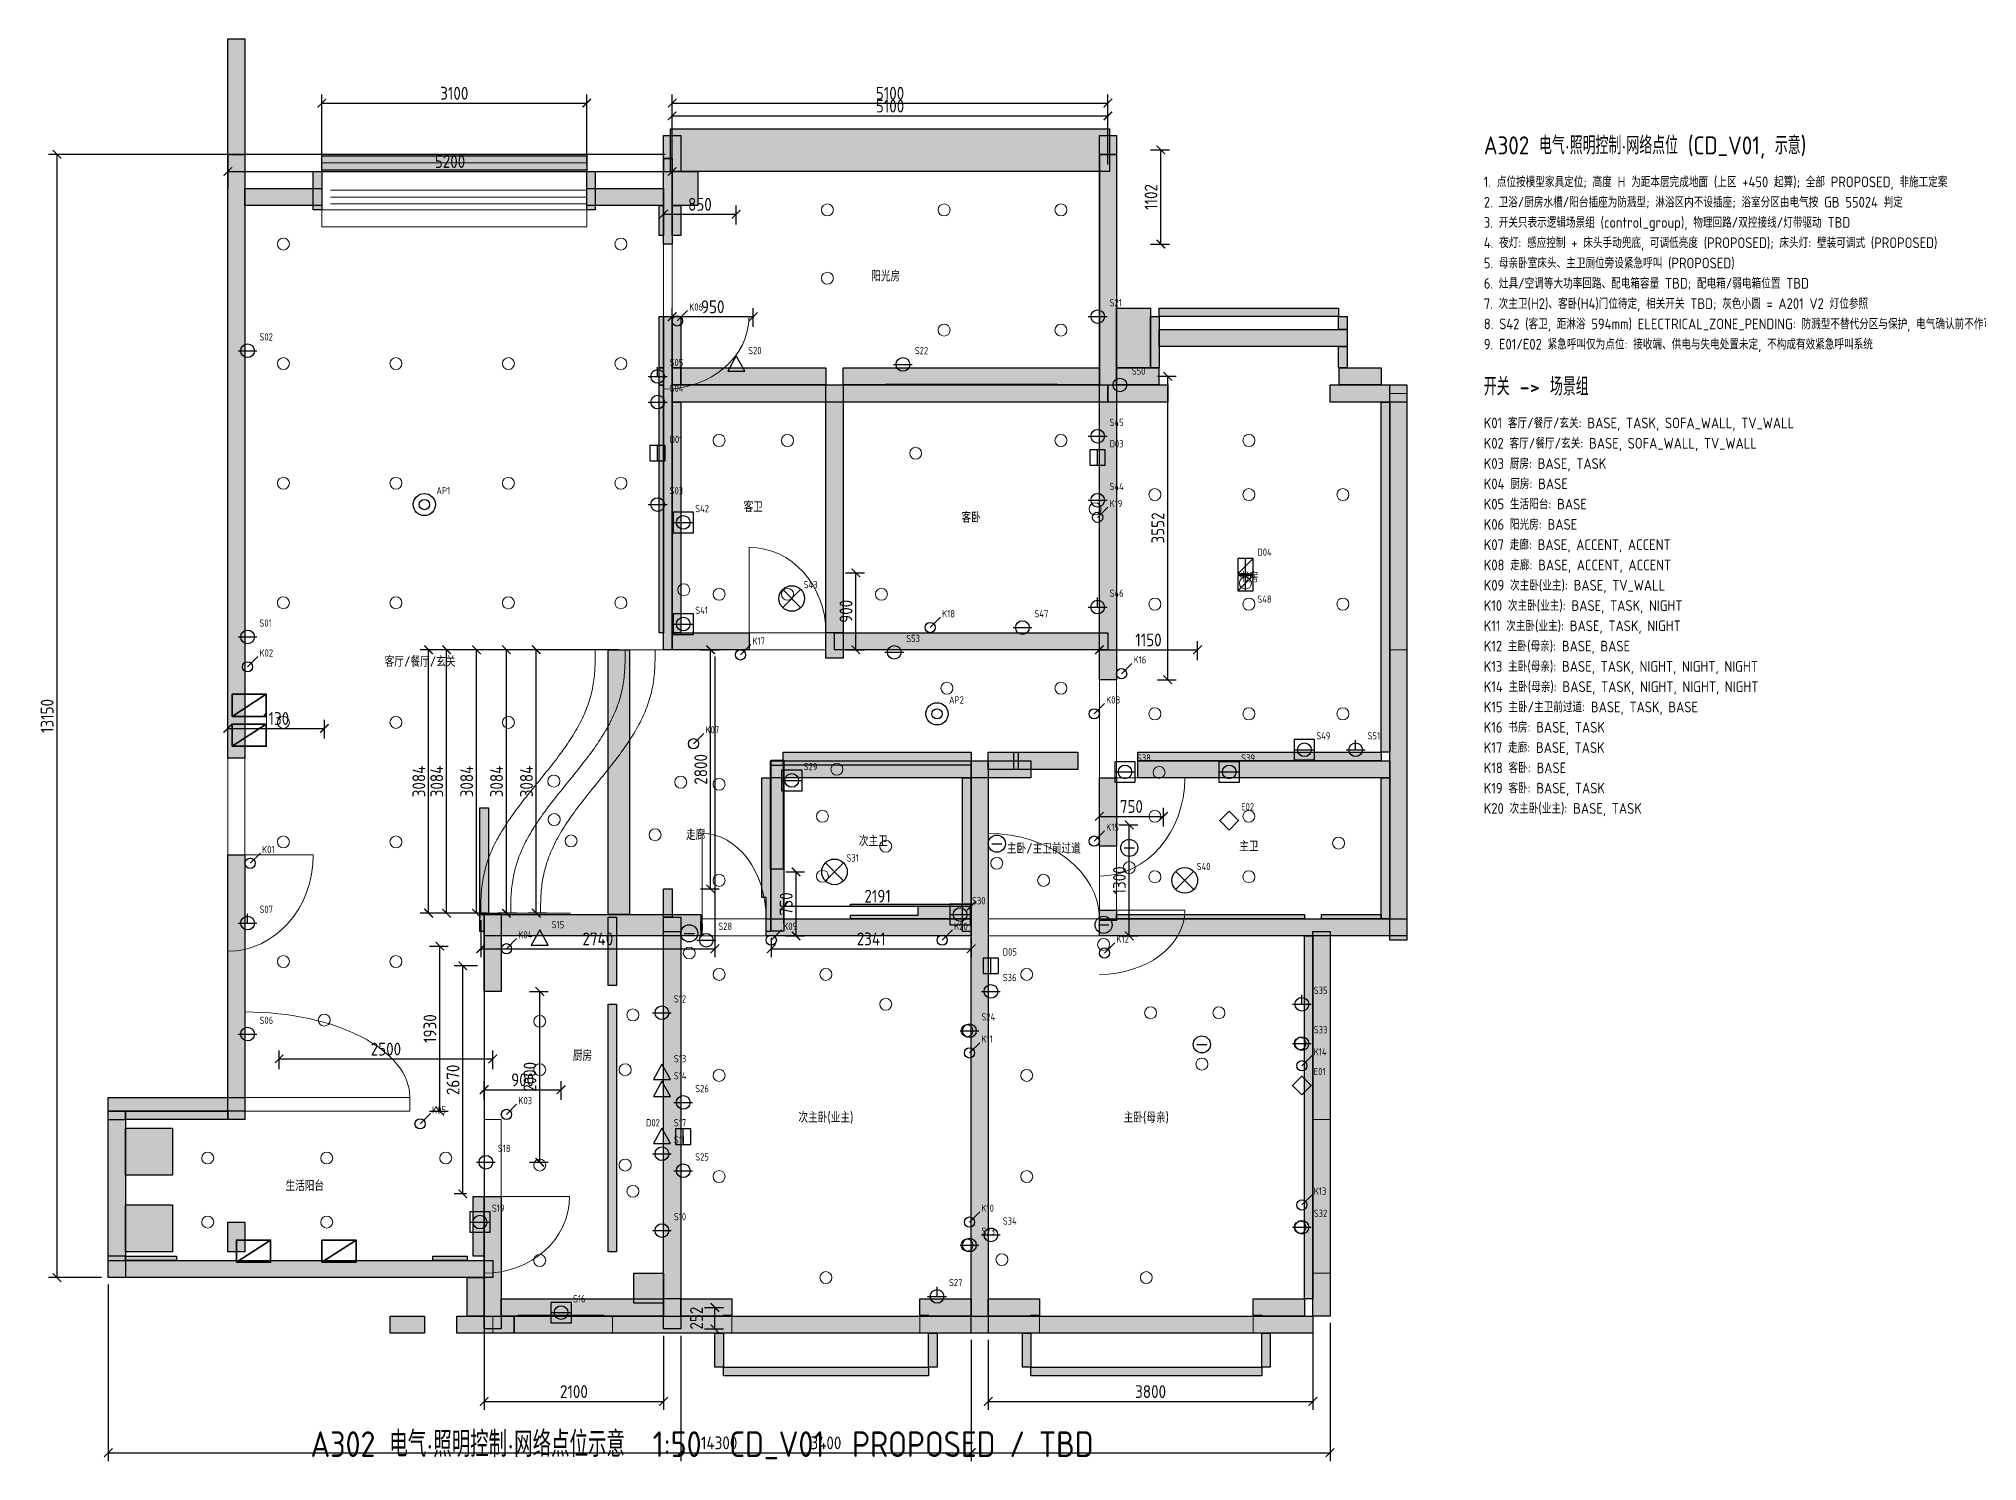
# Model space of a CAD drawing. Header units: millimetres. Extents: x 487 to 23175, y -1700 to 14953.
import ezdxf
from ezdxf.enums import TextEntityAlignment as Align

# ---------------------------------------------------------------- set-up
doc = ezdxf.new("R2010")
doc.units = ezdxf.units.MM
for name, color, linetype, lineweight in [('A-CONFLICT', 8, 'Continuous', 25), ('A-DESIGN', 8, 'Continuous', 25), ('A-DIMS', 3, 'Continuous', 13), ('A-DOOR', 8, 'Continuous', 18), ('A-NOTE', 7, 'Continuous', 18), ('A-REVIEW', 8, 'Continuous', 25), ('A-ROOM-NAME', 8, 'Continuous', 13), ('A-STAIR', 8, 'Continuous', 18), ('A-WALL', 8, 'Continuous', 25), ('A-WALL-FILL', 253, 'Continuous', 25), ('A-WINDOW', 8, 'Continuous', 18), ('E-ALARM', 1, 'Continuous', 35), ('E-DATA', 4, 'Continuous', 25), ('E-LITE-REF', 8, 'Continuous', 13), ('E-POWER', 30, 'Continuous', 25), ('E-SENSOR', 6, 'Continuous', 25), ('E-SWITCH', 2, 'Continuous', 25), ('M-SOURCE-TBD', 6, 'Continuous', 35), ('M-TAG', 6, 'Continuous', 13)]:
    doc.layers.add(name, color=color, linetype=linetype, lineweight=lineweight)
doc.styles.get("Standard").update_dxf_attribs({"font": 'gbenor.shx', "bigfont": 'gbcbig.shx'})
doc.dimstyles.new('CD50', dxfattribs={"dimtxt": 150, "dimasz": 100, "dimexe": 100, "dimexo": 80, "dimgap": 40, "dimtad": 1, "dimdec": 0, "dimtxsty": 'Standard', "dimblk": 'ARCHTICK', "dimcen": 2.5, "dimclrd": 3, "dimclre": 3, "dimclrt": 3, "dimazin": 3, "dimtfac": 1, "dimtmove": 0, "dimatfit": 3})

msp = doc.modelspace()

# ---------------------------------------------------------------- texts
at = {"layer": 'A-NOTE'}
for s, height, p in [('A302 电气·照明控制·网络点位 (CD_V01, 示意)', 210, (17400, 13600)), ('1. 点位按模型家具定位; 高度 H 为距本层完成地面 (上区 +450 起算); 全部 PROPOSED, 非施工定案', 125, (17400, 13215)), ('2. 卫浴/厨房水槽/阳台插座为防溅型; 淋浴区内不设插座; 浴室分区由电气按 GB 55024 判定', 125, (17400, 12977.5)), ('3. 开关只表示逻辑场景组 (control_group), 物理回路/双控接线/灯带驱动 TBD', 125, (17400, 12740)), ('4. 夜灯: 感应控制 + 床头手动兜底, 可调低亮度 (PROPOSED); 床头灯: 壁装可调式 (PROPOSED)', 125, (17400, 12502.5)), ('5. 母亲卧室床头、主卫厕位旁设紧急呼叫 (PROPOSED)', 125, (17400, 12265)), ('6. 灶具/空调等大功率回路、配电箱容量 TBD; 配电箱/弱电箱位置 TBD', 125, (17400, 12027.5)), ('7. 次主卫(H2)、客卧(H4)门位待定, 相关开关 TBD; 灰色小圆 = A201 V2 灯位参照', 125, (17400, 11790)), ('8. S42 (客卫, 距淋浴 594mm) ELECTRICAL_ZONE_PENDING: 防溅型不替代分区与保护, 电气确认前不作可施工位置', 125, (17400, 11552.5)), ('9. E01/E02 紧急呼叫仅为点位: 接收端、供电与失电处置未定, 不构成有效紧急呼叫系统', 125, (17400, 11315)), ('开关 -> 场景组', 210, (17400, 10777.5)), ('K01 客厅/餐厅/玄关: BASE, TASK, SOFA_WALL, TV_WALL', 125, (17400, 10392.5)), ('K02 客厅/餐厅/玄关: BASE, SOFA_WALL, TV_WALL', 125, (17400, 10155)), ('K03 厨房: BASE, TASK', 125, (17400, 9917.5)), ('K04 厨房: BASE', 125, (17400, 9680)), ('K05 生活阳台: BASE', 125, (17400, 9442.5)), ('K06 阳光房: BASE', 125, (17400, 9205)), ('K07 走廊: BASE, ACCENT, ACCENT', 125, (17400, 8967.5)), ('K08 走廊: BASE, ACCENT, ACCENT', 125, (17400, 8730)), ('K09 次主卧(业主): BASE, TV_WALL', 125, (17400, 8492.5)), ('K10 次主卧(业主): BASE, TASK, NIGHT', 125, (17400, 8255)), ('K11 次主卧(业主): BASE, TASK, NIGHT', 125, (17400, 8017.5)), ('K12 主卧(母亲): BASE, BASE', 125, (17400, 7780)), ('K13 主卧(母亲): BASE, TASK, NIGHT, NIGHT, NIGHT', 125, (17400, 7542.5)), ('K14 主卧(母亲): BASE, TASK, NIGHT, NIGHT, NIGHT', 125, (17400, 7305)), ('K15 主卧/主卫前过道: BASE, TASK, BASE', 125, (17400, 7067.5)), ('K16 书房: BASE, TASK', 125, (17400, 6830)), ('K17 走廊: BASE, TASK', 125, (17400, 6592.5)), ('K18 客卧: BASE', 125, (17400, 6355)), ('K19 客卧: BASE, TASK', 125, (17400, 6117.5)), ('K20 次主卧(业主): BASE, TASK', 125, (17400, 5880))]:
    msp.add_text(s, height=height, dxfattribs=at).set_placement(p)
msp.add_text('A302 电气·照明控制·网络点位示意  1:50  CD_V01  PROPOSED / TBD', height=300, dxfattribs=at).set_placement((8250, -1500), align=Align.MIDDLE_CENTER)
at = {"layer": 'A-ROOM-NAME'}
for s, p in [('阳光房', (10400, 12174.9)), ('客卫', (8850, 9474.5)), ('客卧', (11400, 9350)), ('书房', (14650, 8650.1)), ('客厅/餐厅/玄关', (4949.4, 7662.5)), ('走廊', (8175, 5633.8)), ('次主卫', (10254.5, 5561.6)), ('主卧/主卫前过道', (12250, 5475)), ('主卫', (14650, 5500.1)), ('厨房', (6849.9, 3050)), ('次主卧(业主)', (9700, 2325.1)), ('主卧(母亲)', (13450, 2325.1)), ('生活阳台', (3600, 1525))]:
    msp.add_text(s, height=125, dxfattribs=at).set_placement(p, align=Align.MIDDLE_CENTER)
at = {"layer": 'M-TAG'}
for s, p in [('K06', (8100, 11770)), ('S21', (13020, 11820)), ('S02', (3070, 11420)), ('S20', (8790, 11260)), ('S22', (10740, 11260)), ('S05', (7870, 11120)), ('S04', (7870, 10820)), ('S50', (13280, 11020)), ('S45', (13020, 10420)), ('D01', (7870, 10220)), ('D03', (13020, 10170)), ('AP1', (5140, 9620)), ('S03', (7870, 9620)), ('S44', (13020, 9670)), ('K19', (13020, 9470)), ('S42', (8170, 9410)), ('D04', (14750, 8900)), ('S43', (9440, 8520)), ('S46', (13020, 8420)), ('S48', (14750, 8350)), ('S41', (8170, 8220)), ('K18', (11060, 8180)), ('S47', (12140, 8180)), ('S01', (3070, 8070)), ('K17', (8840, 7860)), ('S53', (10640, 7890)), ('K02', (3070, 7720)), ('K16', (13300, 7640)), ('AP2', (11140, 7170)), ('K08', (12980, 7170)), ('K07', (8290, 6820)), ('S49', (15440, 6750)), ('S51', (16040, 6750)), ('S29', (9440, 6390)), ('S38', (13340, 6490)), ('S39', (14560, 6490)), ('E02', (14560, 5920)), ('K15', (12980, 5680)), ('K01', (3100, 5420)), ('S31', (9940, 5320)), ('S40', (14040, 5220)), ('S07', (3070, 4720)), ('S30', (11410, 4820)), ('S15', (6490, 4540)), ('S28', (8440, 4520)), ('K09', (9200, 4520)), ('K20', (11200, 4520)), ('K04', (6100, 4420)), ('K12', (13100, 4370)), ('D05', (11770, 4220)), ('S36', (11770, 3920)), ('S12', (7920, 3670)), ('S35', (15410, 3770)), ('S06', (3070, 3420)), ('S24', (11520, 3460)), ('K11', (11520, 3200)), ('S33', (15410, 3310)), ('S13', (7920, 2970)), ('K14', (15410, 3050)), ('S14', (7920, 2770)), ('E01', (15410, 2820)), ('K03', (6100, 2480)), ('S26', (8170, 2620)), ('K05', (5090, 2370)), ('D02', (7595, 2220)), ('S17', (7920, 2220)), ('S11', (7920, 2020)), ('S18', (5860, 1920)), ('S25', (8170, 1820)), ('K13', (15410, 1420)), ('S19', (5790, 1220)), ('S10', (7920, 1120)), ('K10', (11520, 1220)), ('S34', (11770, 1070)), ('S32', (15410, 1160)), ('S23', (11520, 950)), ('S16', (6740, 160)), ('S27', (11140, 350))]:
    msp.add_text(s, height=85, dxfattribs=at).set_placement(p)

# ---------------------------------------------------------------- blocks, each defined once
blk = doc.blocks.new('SYM-DOOR-LEAF')
at = {"layer": 'A-DOOR'}
blk.add_line((0, 0), (0, 1000), dxfattribs=at)
blk.add_arc((0, 0), 1000, 0, 90, dxfattribs=at)
blk.add_attdef('SRC_ID', (0, -200), '', height=150)
blk = doc.blocks.new('SYM-WIN-SPAN')
at = {"layer": 'A-WINDOW'}
for p, q in [((0, 80), (1000, 80)), ((0, 0), (1000, 0)), ((0, -80), (1000, -80))]:
    blk.add_line(p, q, dxfattribs=at)
blk.add_attdef('SRC_ID', (0, -300), '', height=150)
blk = doc.blocks.new('_ARCHTICK')
at = {"color": 0, "linetype": 'BYBLOCK', "const_width": 0.15}
blk.add_lwpolyline([(-0.5, -0.5), (0.5, 0.5)], dxfattribs=at)

# ---------------------------------------------------------------- dimensions: what is measured, and where the dimension line sits
at = {"layer": 'A-DIMS'}
for base, p1, p2 in [((3800, 14200), (3800, 13400), (6900, 13400)), ((7900, 14200), (7900, 13400), (13000, 13400)), ((7900, 14050), (7900, 13850), (13000, 13850)), ((2700, 13400), (2700, 13200), (7900, 13200)), ((7800, 12900), (7800, 12700), (8650, 12700)), ((7900, 11700.2), (7900, 11500.2), (8849.9, 11500.2)), ((12900, 7800), (12900, 7600), (14050, 7600)), ((5660, 4300), (5660, 4716.1), (8400, 7800)), ((2700, 6880), (2700, 6680), (3830, 6680)), ((12900, 5850), (12900, 5650), (13650, 5650)), ((9209, 4800), (9209, 4507.2), (11400, -200)), ((5700, -1000), (5700, 4700), (7800, -150)), ((9059, 4300), (9059, 4507.2), (11399.9, 4507.2)), ((3300, 3010), (3300, 2810), (5800, 2810)), ((5700, 2650), (5700, 2450), (6600, 2450)), ((1300, -1600), (1300, 450), (15600, 0)), ((11600, -1000), (11600, -200), (15400, 0)), ((8000, -1600), (8000, -150), (11400, -200))]:
    msp.add_linear_dim(base=base, p1=p1, p2=p2, dimstyle='CD50', dxfattribs=at).render()
for base, p1, p2 in [((700, 450), (1300, 450), (7900, 13600)), ((13619.9, 12550), (13419.9, 12550), (13419.9, 13651.8)), ((13700, 7450), (13500, 7450), (13500, 11001.8)), ((10050, 7800), (9850, 7800), (9850, 8700)), ((5050, 4716.1), (5660, 4716.1), (7350, 7800)), ((5260, 4716), (5460, 4716), (5460, 7800)), ((5610, 4716), (5810, 4716), (5810, 7800)), ((5960, 4716), (6160, 4716), (6160, 7800)), ((6310, 4716), (6510, 4716), (6510, 7800)), ((8350, 5000), (8150, 5000), (8150, 7800)), ((13250, 4450), (13050, 4450), (13050, 5750)), ((9350, 4450), (9150, 4450), (9150, 5200)), ((5180, 2400), (4980, 2400), (4980, 4330)), ((5450, 1430), (5572.4, 1430), (5699.9, 4100.2)), ((6350, 1800), (6150, 1800), (6150, 3800)), ((8399.9, -150), (8199.9, -150), (8199.9, 101.5))]:
    msp.add_linear_dim(base=base, p1=p1, p2=p2, angle=90, dimstyle='CD50', dxfattribs=at).render()

# ---------------------------------------------------------------- hatches: boundary and pattern name
at = {"layer": 'A-WALL-FILL'}
h = msp.add_hatch(color=256, dxfattribs=at)
h.dxf.hatch_style = 1
h.paths.add_polyline_path([(2700, 6531), (2700, 6649), (2700, 10941), (2700, 13200.2), (2699.9, 13200.2), (2699.9, 13920.2), (2699.9, 14953.2), (2782, 14953.2), (2899.9, 14953.2), (2899.9, 14233.2), (2899.9, 13600), (2900, 13600), (2900, 13200.2), (3269.5, 13200.2), (3700, 13200.2), (3700, 13400), (3800, 13400), (3800, 12950), (3700, 12950), (3700, 13000.2), (3430.3, 13000.2), (2900, 13000.2), (2900, 10941), (2900, 6649), (2900, 6531), (2900, 6530), (2700, 6530)])
h = msp.add_hatch(color=256, dxfattribs=at)
h.dxf.hatch_style = 1
h.paths.add_polyline_path([(6900, 13400), (7000, 13400), (7000, 13200.2), (7269.5, 13200.2), (7799.9, 13200.2), (7799.9, 13118.1), (7799.9, 13002), (7800, 13002), (7800, 13400.2), (7799.9, 13400.2), (7799.9, 13820.2), (7879.9, 13820.2), (7879.9, 13900.2), (13019.9, 13900.2), (13019.9, 13820.2), (13099.9, 13820.2), (13099.9, 13600), (13100, 13600), (13100, 11801), (13100, 11800.2), (13264.2, 11800.2), (13499.9, 11800.2), (13499.9, 11700.2), (13541, 11700.2), (13599.9, 11700.2), (13599.9, 11346.6), (13599.9, 11183.3), (13599.9, 11105), (13599.3, 11105), (13595, 11105), (13595, 11104.4), (13595, 11100.2), (13595, 10977.1), (13595, 10900.2), (13347.4, 10900.2), (13100, 10900.2), (13100, 10900), (13700, 10900), (13700, 10700), (13100, 10700), (13100, 7451), (13100, 7450), (12900, 7450), (12900, 7451), (12900, 7800), (10901, 7800), (9949, 7800), (9900, 7800), (9900, 7700), (9700, 7700), (9700, 8000.2), (9700, 8250), (9699.9, 8250), (9699.9, 9243.1), (9699.9, 10700), (8000.1, 10700), (8000.1, 8000.1), (8000, 8000), (8799, 8000), (8800, 8000), (8800, 7800), (8799, 7800), (7900, 7800), (7800, 7800), (7800, 7999.9), (7790, 7999.9), (7749.9, 7999.9), (7749.9, 10898), (7749.9, 11100.1), (7749.9, 11700), (7800, 11700), (7900, 11700), (8000.1, 11700), (8000.1, 11100.2), (8601.4, 11100.2), (9699.9, 11100.2), (9699.9, 11029.4), (9699.9, 10900.2), (9785.6, 10900.2), (9899.9, 10900.2), (9899.9, 10900), (9900, 10900), (12900, 10900), (12900, 10999), (12900, 11100.2), (12899.9, 11100.2), (12899.9, 13400.2), (8199.9, 13400.2), (8199.9, 13235.9), (8199.9, 13000.2), (8035.6, 13000.2), (7999.8, 13000.2), (8000.1, 12999.9), (8000.1, 12649.9), (7900, 12649.9), (7900, 12551), (7900, 12550), (7800, 12550), (7800, 12551), (7800, 12649.9), (7790, 12649.9), (7749.9, 12649.9), (7749.9, 12999.9), (7790, 12999.9), (7790, 13000.2), (7430.3, 13000.2), (7000, 13000.2), (7000, 12950), (6900, 12950), (6900, 13000.2), (6899.9, 13000.2), (6899.9, 13082.3), (6899.9, 13200.2), (6900, 13200.2)])
h.paths.add_polyline_path([(9699.9, 10900.2), (9098.4, 10900.2), (8000.1, 10900.2), (8000.1, 10900), (9699.9, 10900)])
h.paths.add_polyline_path([(9900, 8000), (9949, 8000), (10901, 8000), (12900, 8000), (12900, 10700), (9900, 10700)])
h = msp.add_hatch(color=256, dxfattribs=at)
h.dxf.hatch_style = 1
h.paths.add_polyline_path([(3800, 13400), (3800, 13600), (6900, 13600), (6900, 13400)])
h = msp.add_hatch(color=256, dxfattribs=at)
h.dxf.hatch_style = 1
h.paths.add_polyline_path([(13599.9, 11700.2), (13599.9, 11741.3), (13599.9, 11800.2), (14462.4, 11800.2), (15699.9, 11800.2), (15699.9, 11759.1), (15699.9, 11700.2), (14837.4, 11700.2)])
h = msp.add_hatch(color=256, dxfattribs=at)
h.dxf.hatch_style = 1
h.paths.add_polyline_path([(15699.9, 11700.2), (15735.3, 11700.2), (15799.9, 11700.2), (15799.9, 11550), (15800, 11550), (15800, 11350), (15799.9, 11350), (15799.9, 11100.2), (15952.4, 11100.2), (16199.9, 11100.2), (16199.9, 11014.5), (16199.9, 10900.2), (15862.9, 10900.2), (15705, 10900.2), (15705, 11023.3), (15705, 11100.2), (15705, 11100.8), (15705, 11105), (15704.3, 11105), (15699.9, 11105), (15699.9, 11168.3), (15699.9, 11312.5), (15699.9, 11350), (15601, 11350), (13699, 11350), (13600, 11350), (13600, 11550), (13699, 11550), (15601, 11550), (15699.9, 11550)])
h = msp.add_hatch(color=256, dxfattribs=at)
h.dxf.hatch_style = 1
h.paths.add_polyline_path([(12899.9, 11100.2), (12899.9, 11029.4), (12899.9, 10900.2), (12700.2, 10900.2), (12405, 10900.2), (12405, 10901.6), (12405, 10905), (10981.2, 10905), (10395, 10905), (10395, 10901.6), (10395, 10900.2), (10271.2, 10900.2), (9899.9, 10900.2), (9899.9, 10971), (9899.9, 11100.2), (10961.4, 11100.2)])
h = msp.add_hatch(color=256, dxfattribs=at)
h.dxf.hatch_style = 1
h.paths.add_polyline_path([(15400, 0), (15400, 200.2), (15299.9, 200.2), (15299.9, 1721.7), (15299.9, 4450), (12901, 4450), (12900, 4450), (12900, 4630), (12900, 4650), (12900, 4749), (12900, 4750), (13100, 4750), (13100, 4749), (13100, 4700.2), (14042.8, 4700.2), (15299.9, 4700.2), (15299.9, 4650), (15499.9, 4650), (15499.9, 4700.2), (15747.6, 4700.2), (16199.9, 4700.2), (16199.9, 5172.5), (16199.9, 6300), (13350, 6300), (13350, 6500), (13350, 6600.2), (14428.5, 6600.2), (16199.9, 6600.2), (16199.9, 8121.7), (16199.9, 10700), (15600, 10700), (15600, 10900), (16300, 10900), (16500, 10900), (16500, 10801), (16500, 10700), (16500, 7799), (16500, 6401), (16500, 4650), (16500, 4499), (16500, 4450), (16500, 4400), (16300, 4400), (16300, 4450), (15600, 4450), (15600, 2301), (15600, 499), (15600, 0)])
h.paths.add_polyline_path([(16199.9, 6600.2), (16199.9, 6514.5), (16199.9, 6500), (16300, 6500), (16300, 6600.2)])
h = msp.add_hatch(color=256, dxfattribs=at)
h.dxf.hatch_style = 1
h.paths.add_polyline_path([(5499.9, 450), (2801, 450), (1500, 450), (1399, 450), (1300, 450), (1300, 650), (1300, 700.2), (1299.9, 700.2), (1299.9, 704.8), (1299.9, 705), (1299.9, 2300.2), (1300, 2300.2), (1300, 2400), (1300, 2560), (2700, 2560), (2700, 5399), (2700, 5400), (2900, 5400), (2900, 5399), (2900, 2810), (2900, 2560), (2900, 2400), (2900, 2300), (2700, 2300), (2700, 2400), (2699.9, 2400), (2699.9, 2300.2), (2124.9, 2300.2), (1500, 2300.2), (1500, 2200), (2050, 2200), (2050, 1650), (1500, 1650), (1500, 1300), (2050, 1300), (2050, 750), (1500, 750), (1500, 700.1), (1500.1, 700.1), (1772.8, 700.1), (2100.1, 700.1), (2100.1, 650), (2801, 650), (5099.9, 650), (5099.9, 700.1), (5281.8, 700.1), (5500.1, 700.1), (5500.1, 650), (5700, 650), (5700, 700.2), (5572.4, 700.2), (5572.4, 1130.3), (5572.4, 1400), (5700, 1400), (5900, 1400), (5900, 1399), (5900, 200.2), (6680.3, 200.2), (7449.9, 200.2), (7449.9, 293.9), (7449.9, 500.2), (7593.6, 500.2), (7799.9, 500.2), (7799.9, 1721.7), (7799.9, 4450), (7250, 4450), (7250, 3870), (7150, 3870), (7150, 4450), (5900, 4450), (5900, 3800), (5700, 3800), (5700, 4450), (5700, 4499.9), (5699.9, 4499.9), (5650, 4499.9), (5649.9, 4499.9), (5649.9, 4529.9), (5649.9, 4715.1), (5650, 4715.1), (5650, 5950), (5750, 5950), (5750, 4715.1), (5900.1, 4715.1), (5900.1, 4700.1), (5900.1, 4700), (7150, 4700), (7150, 7800), (7400, 7800), (7400, 4700), (7800, 4700), (7800, 5000), (7900, 5000), (7900, 4700), (8236, 4700), (8236, 4624.4), (8249.2, 4597.7), (8250, 4596.1), (8250, 4519.2), (8236, 4518.6), (8236, 4450), (8000, 4450), (8000, 200.2), (8212.2, 200.2), (8599.9, 200.2), (8599.9, 71), (8599.9, 25.8), (8599.9, 5), (8508.4, 5), (8495, 5), (8495, 4.4), (8495, 0.2), (8442.3, 0.2), (8387.6, 0.2), (8000, 0.2), (8000, 0), (8599, 0), (10801, 0), (11400, 0), (11400, 4450), (9001, 4450), (9000, 4450), (9000, 4500), (9000, 4650), (9000, 4900), (8950, 4900), (8950, 6300), (9049.9, 6300), (9049.9, 6450.2), (9050, 6450.2), (9050, 6500), (9059, 6500), (9059, 6507.2), (9123.3, 6507.2), (9199.9, 6507.2), (9199.9, 6514.5), (9199.9, 6600.2), (10142.8, 6600.2), (11399.9, 6600.2), (11399.9, 6535.9), (11399.9, 6500), (11400, 6500), (11599.9, 6500), (11599.9, 6600.2), (11749.9, 6600.2), (11949.9, 6600.2), (11949.9, 6600.1), (12650, 6600.1), (12650, 6399.9), (12100, 6399.9), (12100, 6300), (11600, 6300), (11600, 4900), (11600, 4200), (11600, 200.2), (11812.2, 200.2), (12199.9, 200.2), (12199.9, 71), (12199.9, 25.8), (12199.9, 5), (12108.4, 5), (12095, 5), (12095, 4.4), (12095, 0.2), (12042.3, 0.2), (11987.6, 0.2), (11600, 0.2), (11600, 0), (12199, 0), (14701, 0), (15400, 0), (15400, -200), (14899.9, -200), (14899.9, -212.1), (14899.9, -599.8), (14864.5, -599.8), (14799.9, -599.8), (14799.9, -247), (14799.9, -205), (14800.6, -205), (14805, -205), (14805, -200), (14701, -200), (12199, -200), (12095, -200), (12095, -205), (12095.6, -205), (12099.9, -205), (12099.9, -440.5), (12099.9, -599.8), (12064.5, -599.8), (11999.9, -599.8), (11999.9, -387.5), (11999.9, -200), (11600, -200), (11400, -200), (10999.9, -200), (10999.9, -212.1), (10999.9, -599.8), (10964.5, -599.8), (10899.9, -599.8), (10899.9, -247), (10899.9, -205), (10900.6, -205), (10905, -205), (10905, -200), (10801, -200), (8599, -200), (8495, -200), (8495, -205), (8495.6, -205), (8499.9, -205), (8499.9, -440.5), (8499.9, -599.8), (8464.5, -599.8), (8399.9, -599.8), (8399.9, -387.5), (8399.9, -200), (7201, -200), (6050, -200), (5380, -200), (5380, 0), (5700, 0), (5700, 0.2), (5499.9, 0.2)])
h.paths.add_polyline_path([(9209, 4810.2), (9209, 4793), (9209, 4750.2), (9209, 4693), (9209, 4650), (9988.1, 4650), (9988.1, 4693), (10326.6, 4693), (10777.9, 4693), (10777.9, 4735.9), (10777.9, 4793), (10439.4, 4793), (9988.1, 4793), (9988.1, 4805.9), (9988.1, 4823.1), (10326.6, 4823.1), (10777.9, 4823.1), (10791.6, 4823.1), (10809.9, 4823.1), (11062.8, 4823.1), (11300, 4823.1), (11300, 6300), (11241, 6300), (10499, 6300), (9209, 6300), (9209, 5785.4), (9209, 4823.1)])
h.paths.add_polyline_path([(9059, 4650), (9059, 5230.2), (9050, 5230.2), (9050, 4650)])
h.paths.add_polyline_path([(7800, 200.2), (7799.9, 200.2), (7799.9, 150.2), (7799.9, 118.1), (7799.9, 0.2), (7312, 0.2), (7105, 0.2), (7105, 1.9), (7105, 5), (6457.6, 5), (6095, 5), (6095, 3.3), (6095, 0.2), (5993.4, 0.2), (5900, 0.2), (5900, 0), (6050, 0), (7201, 0), (7800, 0)])
h = msp.add_hatch(color=256, dxfattribs=at)
h.dxf.hatch_style = 1
h.paths.add_polyline_path([(13100, 6299), (13100, 5501), (13100, 5500), (12900, 5500), (12900, 5501), (12900, 6299), (12900, 6300), (13100, 6300)])
h = msp.add_hatch(color=256, dxfattribs=at)
h.dxf.hatch_style = 1
h.paths.add_polyline_path([(7150, 3650), (7250, 3650), (7250, 750), (7150, 750)])
h = msp.add_hatch(color=256, dxfattribs=at)
h.dxf.hatch_style = 1
h.paths.add_polyline_path([(2900, 1100), (2900, 750), (2700, 750), (2700, 1100)])
h = msp.add_hatch(color=256, dxfattribs=at)
h.dxf.hatch_style = 1
h.paths.add_polyline_path([(5000, 0), (5000, -200), (4600, -200), (4600, 0)])
h = msp.add_hatch(color=256, dxfattribs=at)
h.dxf.hatch_style = 1
h.paths.add_polyline_path([(10957.6, 0.2), (10905, 0.2), (10905, 0.8), (10905, 5), (10891.5, 5), (10799.9, 5), (10799.9, 25.8), (10799.9, 71), (10799.9, 200.2), (11012.2, 200.2), (11399.9, 200.2), (11399.9, 129.4), (11399.9, 0.2), (11012.2, 0.2)])
h = msp.add_hatch(color=256, dxfattribs=at)
h.dxf.hatch_style = 1
h.paths.add_polyline_path([(15299.9, 200.2), (15299.9, 129.4), (15299.9, 0.2), (14912.2, 0.2), (14857.6, 0.2), (14805, 0.2), (14805, 0.8), (14805, 5), (14791.5, 5), (14699.9, 5), (14699.9, 25.8), (14699.9, 71), (14699.9, 200.2), (14912.2, 200.2)])
h = msp.add_hatch(color=256, dxfattribs=at)
h.dxf.hatch_style = 1
h.paths.add_polyline_path([(8499.9, -599.8), (9349.1, -599.8), (10899.9, -599.8), (10899.9, -635.2), (10899.9, -699.8), (10050.7, -699.8), (8499.9, -699.8), (8499.9, -664.4)])
h = msp.add_hatch(color=256, dxfattribs=at)
h.dxf.hatch_style = 1
h.paths.add_polyline_path([(12099.9, -599.8), (13055.3, -599.8), (14799.9, -599.8), (14799.9, -635.2), (14799.9, -699.8), (13844.5, -699.8), (12099.9, -699.8), (12099.9, -664.4)])

# ---------------------------------------------------------------- linework, layer by layer
at = {"layer": 'A-CONFLICT'}
for points in [[(9699.9, 9243.1), (9699.9, 10900.2), (9785.6, 10900.2), (9899.9, 10900.2), (9899.9, 9657.3), (9899.9, 8000.2), (9814.2, 8000.2), (9700, 8000.2), (9700, 8250), (9699.9, 8250)], [(7799.9, 200.2), (7799.9, 1721.7), (7799.9, 4500.2), (7870.7, 4500.2), (7999.9, 4500.2), (7999.9, 2978.7), (7999.9, 200.2), (7929.1, 200.2)], [(1499.9, 700.2), (1299.9, 700.2), (1299.9, 704.8), (1299.9, 705), (1299.9, 2300.2), (1499.9, 2300.2), (1499.9, 705)]]:
    msp.add_lwpolyline(points, close=True, dxfattribs=at)
at = {"layer": 'A-DESIGN'}
for points in [[(2699.9, 13920.2), (2699.9, 14953.2), (2782, 14953.2), (2899.9, 14953.2), (2899.9, 14233.2), (2899.9, 13600), (2700, 13600), (2700, 13200.2), (2699.9, 13200.2), (2699.9, 13920.2)], [(13019.9, 13400.2), (7879.9, 13400.2), (7879.9, 13900.2), (13019.9, 13900.2)], [(7900, 13400.2), (7900, 13550), (7800, 13550), (7800, 13400.2), (7799.9, 13400.2), (7799.9, 13820.2), (7999.9, 13820.2), (7999.9, 13400.2), (7900, 13400.2)], [(12899.9, 11100.2), (12899.9, 13820.2), (13099.9, 13820.2), (13099.9, 13600), (12900, 13600), (12900, 11801), (12900, 11100.2), (12899.9, 11100.2)], [(7790, 13002), (7790.1, 13002), (7800, 13002), (7800, 12649.9), (7790, 12649.9), (7749.9, 12649.9), (7749.9, 12999.9), (7790, 12999.9), (7790, 13002)], [(7997.3, 13002), (7998, 13002), (8000.1, 12999.9), (8000.1, 12649.9), (7900, 12649.9), (7900, 13002), (7997.3, 13002)], [(13099.9, 11100.2), (13099.9, 11387.7), (13099.9, 11800.2), (13264.2, 11800.2), (13499.9, 11800.2), (13499.9, 11512.7), (13499.9, 11100.2), (13335.6, 11100.2)], [(13599.9, 11700.2), (13599.9, 11741.3), (13599.9, 11800.2), (14462.4, 11800.2), (15699.9, 11800.2), (15699.9, 11759.1), (15699.9, 11700.2), (14837.4, 11700.2)], [(13499.9, 11100.2), (13499.9, 11346.6), (13499.9, 11700.2), (13541, 11700.2), (13599.9, 11700.2), (13599.9, 11346.6), (13599.9, 11183.3), (13599.9, 11105), (13599.3, 11105), (13595, 11105), (13595, 11104.4), (13595, 11100.2), (13539, 11100.2)], [(15699.9, 11700.2), (15735.3, 11700.2), (15799.9, 11700.2), (15799.9, 11550), (15699.9, 11550), (15699.9, 11700.2)], [(15699.9, 11350), (15799.9, 11350), (15799.9, 11100.2), (15735.3, 11100.2), (15715.1, 11100.2), (15705, 11100.2), (15705, 11100.8), (15705, 11105), (15704.3, 11105), (15699.9, 11105), (15699.9, 11168.3), (15699.9, 11312.5), (15699.9, 11350)], [(7753, 10898), (7790, 10898), (7800, 10898), (7800, 7999.9), (7790, 7999.9), (7749.9, 7999.9), (7749.9, 10898), (7753, 10898)], [(9899.9, 10900.2), (9899.9, 10971), (9899.9, 11100.2), (10961.4, 11100.2), (12899.9, 11100.2), (12899.9, 11029.4), (12899.9, 10900.2), (12700.2, 10900.2), (12405, 10900.2), (12405, 10901.6), (12405, 10905), (10981.2, 10905), (10395, 10905), (10395, 10901.6), (10395, 10900.2), (10271.2, 10900.2)], [(8000.1, 8000.1), (8000, 8000), (7900, 8000), (7900, 10700), (8000.1, 10700), (8000.1, 8000.1)], [(16199.9, 8121.7), (16199.9, 10700), (16300, 10700), (16300, 7799), (16300, 6600.2), (16199.9, 6600.2), (16199.9, 8121.7)], [(9199.9, 6450.2), (9199.9, 6514.5), (9199.9, 6600.2), (10142.8, 6600.2), (11399.9, 6600.2), (11399.9, 6535.9), (11399.9, 6450.2), (10457, 6450.2)], [(11599.9, 6400.2), (11599.9, 6485.9), (11599.9, 6600.2), (11749.9, 6600.2), (11949.9, 6600.2), (11949.9, 6514.5), (11949.9, 6400.2), (11799.9, 6400.2)], [(11900, 6399.9), (11900, 6600.1), (12650, 6600.1), (12650, 6399.9)], [(16199.9, 6600.2), (16199.9, 6514.5), (16199.9, 6500), (13350, 6500), (13350, 6600.2), (14428.5, 6600.2), (16199.9, 6600.2)], [(9199.9, 5230.2), (9114.2, 5230.2), (9049.9, 5230.2), (9049.9, 5927.3), (9049.9, 6450.2), (9135.6, 6450.2), (9199.9, 6450.2), (9199.9, 5753.1)], [(9209, 4507.2), (9144.7, 4507.2), (9059, 4507.2), (9059, 5364.4), (9059, 6507.2), (9123.3, 6507.2), (9209, 6507.2), (9209, 5785.4), (9209, 4823.1), (9209, 4810.2), (9209, 4793), (9209, 4750.2), (9209, 4693), (9209, 4620.6), (9209, 4524), (9209, 4516.8)], [(16199.9, 5172.5), (16199.9, 6300), (16300, 6300), (16300, 4650), (16199.9, 4650), (16199.9, 5172.5)], [(9988.1, 4805.9), (9988.1, 4823.1), (10326.6, 4823.1), (10777.9, 4823.1), (10791.6, 4823.1), (10809.9, 4823.1), (11062.8, 4823.1), (11399.9, 4823.1), (11399.9, 4694.9), (11399.9, 4650), (9988.1, 4650), (9988.1, 4693), (10326.6, 4693), (10777.9, 4693), (10777.9, 4735.9), (10777.9, 4793), (10439.4, 4793), (9988.1, 4793), (9988.1, 4805.9)], [(5650, 4715.1), (5650, 4700), (5700, 4700), (5700, 4499.9), (5699.9, 4499.9), (5650, 4499.9), (5649.9, 4499.9), (5649.9, 4529.9), (5649.9, 4715.1), (5650, 4715.1)], [(5900.1, 4715.1), (5900.1, 4700.1), (5900.1, 4700), (5900, 4700), (5750, 4700), (5750, 4715.1), (5900.1, 4715.1)], [(8249.2, 4597.7), (8250, 4596.1), (8250, 4519.2), (8236, 4518.6), (8236, 4624.4), (8249.2, 4597.7)], [(14042.8, 4700.2), (15299.9, 4700.2), (15299.9, 4650), (13100, 4650), (13100, 4700.2), (14042.8, 4700.2)], [(15499.9, 4700.2), (15747.6, 4700.2), (16199.9, 4700.2), (16199.9, 4650), (15499.9, 4650), (15499.9, 4700.2)], [(5572.4, 700.2), (5572.4, 1130.3), (5572.4, 1400), (5700, 1400), (5700, 1399), (5700, 700.2), (5572.4, 700.2)], [(2100.1, 650), (1500, 650), (1500, 700.1), (1500.1, 700.1), (1772.8, 700.1), (2100.1, 700.1), (2100.1, 650)], [(5500.1, 650), (5099.9, 650), (5099.9, 700.1), (5281.8, 700.1), (5500.1, 700.1), (5500.1, 650)], [(7449.9, 150.2), (7449.9, 293.9), (7449.9, 500.2), (7593.6, 500.2), (7799.9, 500.2), (7799.9, 356.4), (7799.9, 150.2), (7656.1, 150.2)], [(8399.9, -387.5), (8399.9, -200), (8495, -200), (8495, -205), (8495.6, -205), (8499.9, -205), (8499.9, -440.5), (8499.9, -599.8), (8464.5, -599.8), (8399.9, -599.8), (8399.9, -387.5)], [(10899.9, -205), (10900.6, -205), (10905, -205), (10905, -200), (10999.9, -200), (10999.9, -212.1), (10999.9, -599.8), (10964.5, -599.8), (10899.9, -599.8), (10899.9, -247), (10899.9, -205)], [(11999.9, -387.5), (11999.9, -200), (12095, -200), (12095, -205), (12095.6, -205), (12099.9, -205), (12099.9, -440.5), (12099.9, -599.8), (12064.5, -599.8), (11999.9, -599.8), (11999.9, -387.5)], [(14799.9, -205), (14800.6, -205), (14805, -205), (14805, -200), (14899.9, -200), (14899.9, -212.1), (14899.9, -599.8), (14864.5, -599.8), (14799.9, -599.8), (14799.9, -247), (14799.9, -205)], [(8499.9, -699.8), (8499.9, -664.4), (8499.9, -599.8), (9349.1, -599.8), (10899.9, -599.8), (10899.9, -635.2), (10899.9, -699.8), (10050.7, -699.8)], [(12099.9, -699.8), (12099.9, -664.4), (12099.9, -599.8), (13055.3, -599.8), (14799.9, -599.8), (14799.9, -635.2), (14799.9, -699.8), (13844.5, -699.8)]]:
    msp.add_lwpolyline(points, close=True, dxfattribs=at)
at = {"layer": 'A-DOOR'}
for points in [[(7800, 11700), (7900, 11700), (7900, 12550), (7800, 12550)], [(8800, 7800), (9700, 7800), (9700, 8000), (8800, 8000)], [(12900, 6300), (13100, 6300), (13100, 7450), (12900, 7450)], [(2700, 5400), (2900, 5400), (2900, 6530), (2700, 6530)], [(12900, 4750), (13100, 4750), (13100, 5500), (12900, 5500)], [(8250, 4450), (9000, 4450), (9000, 4650), (8250, 4650)], [(11600, 4450), (12900, 4450), (12900, 4650), (11600, 4650)], [(2900, 2400), (4830, 2400), (4830, 2560), (2900, 2560)], [(5700, 1400), (5900, 1400), (5900, 2300), (5700, 2300)]]:
    msp.add_lwpolyline(points, close=True, dxfattribs=at)
at = {"layer": 'A-REVIEW'}
for points in [[(7964.2, 13400.2), (8199.9, 13400.2), (8199.9, 13235.9), (8199.9, 13000.2), (8035.6, 13000.2), (7900, 13000.2), (7900, 13400.2), (7964.2, 13400.2)], [(2899.9, 13000.2), (2899.9, 13082.3), (2899.9, 13200.2), (3269.5, 13200.2), (3799.9, 13200.2), (3799.9, 13118.1), (3799.9, 13000.2), (3430.3, 13000.2)], [(6899.9, 13000.2), (6899.9, 13082.3), (6899.9, 13200.2), (7269.5, 13200.2), (7799.9, 13200.2), (7799.9, 13118.1), (7799.9, 13000.2), (7430.3, 13000.2)], [(7790, 11100.1), (7749.9, 11100.1), (7749.9, 11700), (7800, 11700), (7800, 11699), (7800, 11100.1), (7790, 11100.1)], [(7900, 11100.1), (7900, 11699), (7900, 11700), (8000.1, 11700), (8000.1, 11100.1), (7900, 11100.1)], [(7749.9, 11100.1), (7790, 11100.1), (7800, 11100.1), (7800, 10898), (7790, 10898), (7753, 10898), (7749.9, 10898), (7749.9, 11100.1)], [(8000.1, 11100.1), (8000.1, 10900), (7900, 10900), (7900, 11100.1), (8000.1, 11100.1)], [(7999.9, 10900.2), (7999.9, 10971), (7999.9, 11100.2), (8601.4, 11100.2), (9699.9, 11100.2), (9699.9, 11029.4), (9699.9, 10900.2), (9098.4, 10900.2)], [(13099.9, 10900.2), (13099.9, 10985.9), (13099.9, 11100.2), (13437, 11100.2), (13595, 11100.2), (13595, 10977.1), (13595, 10900.2), (13347.4, 10900.2)], [(15705, 11100.2), (15952.4, 11100.2), (16199.9, 11100.2), (16199.9, 11014.5), (16199.9, 10900.2), (15862.9, 10900.2), (15705, 10900.2), (15705, 11023.3)], [(10499, 6300), (9050, 6300), (9050, 6500), (10499, 6500), (11241, 6500), (11400, 6500), (11400, 6300), (11241, 6300)], [(12100, 6300), (11400, 6300), (11400, 6500), (12100, 6500)], [(9000, 4500), (9000, 4900), (8950, 4900), (8950, 6300), (9050, 6300), (9050, 4500)], [(11400, 4500), (11300, 4500), (11300, 6300), (11400, 6300)], [(15299.9, 1721.7), (15299.9, 4450), (15400, 4450), (15400, 2301), (15400, 499), (15400, 200.2), (15299.9, 200.2), (15299.9, 1721.7)], [(2699.9, 2300.2), (2124.9, 2300.2), (1500, 2300.2), (1500, 2400), (2699.9, 2400), (2699.9, 2300.2)], [(5499.9, 0.2), (5499.9, 450), (5700, 450), (5700, 0.2), (5499.9, 0.2)], [(5899.9, 0.2), (5899.9, 82.3), (5899.9, 200.2), (6680.3, 200.2), (7799.9, 200.2), (7799.9, 118.1), (7799.9, 0.2), (7312, 0.2), (7105, 0.2), (7105, 1.9), (7105, 5), (6457.6, 5), (6095, 5), (6095, 3.3), (6095, 0.2), (5993.4, 0.2)], [(7999.9, 0.2), (7999.9, 71), (7999.9, 200.2), (8212.2, 200.2), (8599.9, 200.2), (8599.9, 71), (8599.9, 25.8), (8599.9, 5), (8508.4, 5), (8495, 5), (8495, 4.4), (8495, 0.2), (8442.3, 0.2), (8387.6, 0.2)], [(10799.9, 71), (10799.9, 200.2), (11012.2, 200.2), (11399.9, 200.2), (11399.9, 129.4), (11399.9, 0.2), (11012.2, 0.2), (10957.6, 0.2), (10905, 0.2), (10905, 0.8), (10905, 5), (10891.5, 5), (10799.9, 5), (10799.9, 25.8)], [(11599.9, 0.2), (11599.9, 71), (11599.9, 200.2), (11812.2, 200.2), (12199.9, 200.2), (12199.9, 71), (12199.9, 25.8), (12199.9, 5), (12108.4, 5), (12095, 5), (12095, 4.4), (12095, 0.2), (12042.3, 0.2), (11987.6, 0.2)], [(14699.9, 71), (14699.9, 200.2), (14912.2, 200.2), (15299.9, 200.2), (15299.9, 129.4), (15299.9, 0.2), (14912.2, 0.2), (14857.6, 0.2), (14805, 0.2), (14805, 0.8), (14805, 5), (14791.5, 5), (14699.9, 5), (14699.9, 25.8)]]:
    msp.add_lwpolyline(points, close=True, dxfattribs=at)
at = {"layer": 'A-STAIR'}
msp.add_lwpolyline([(6709.9, 4716.1), (6360, 4716.1), (6010, 4716.1), (5660, 4716.1), (5660, 4725), (5660.1, 4750), (5660.2, 4775), (5660.4, 4800), (5660.8, 4825), (5661.4, 4850), (5662.2, 4875), (5663.3, 4900), (5664.6, 4925), (5666.2, 4950), (5668.2, 4975), (5670.4, 5000), (5673.1, 5025), (5676.2, 5050), (5679.6, 5075), (5683.5, 5100), (5687.8, 5125), (5692.6, 5150), (5697.8, 5175), (5703.5, 5200), (5709.7, 5225), (5716.3, 5250), (5723.5, 5275), (5731.1, 5300), (5739.3, 5325), (5747.9, 5350), (5757.1, 5375), (5766.7, 5400), (5776.9, 5425), (5787.6, 5450), (5798.7, 5475), (5810.4, 5500), (5822.5, 5525), (5835.1, 5550), (5848.2, 5575), (5861.7, 5600), (5875.7, 5625), (5890.1, 5650), (5905, 5675), (5920.2, 5700), (5935.9, 5725), (5952, 5750), (5968.4, 5775), (5985.3, 5800), (6002.4, 5825), (6019.9, 5850), (6037.7, 5875), (6055.8, 5900), (6074.2, 5925), (6092.9, 5950), (6111.8, 5975), (6130.9, 6000), (6150.2, 6025), (6169.7, 6050), (6189.4, 6075), (6209.2, 6100), (6229.1, 6125), (6249.2, 6150), (6269.3, 6175), (6289.5, 6200), (6309.7, 6225), (6330, 6250), (6350.3, 6275), (6370.5, 6300), (6390.7, 6325), (6410.8, 6350), (6430.9, 6375), (6450.8, 6400), (6470.6, 6425), (6490.3, 6450), (6509.8, 6475), (6529.1, 6500), (6548.3, 6525), (6567.1, 6550), (6585.8, 6575), (6604.2, 6600), (6622.3, 6625), (6640.1, 6650), (6657.6, 6675), (6674.7, 6700), (6691.6, 6725), (6708, 6750), (6724.1, 6775), (6739.8, 6800), (6755, 6825), (6769.9, 6850), (6784.3, 6875), (6798.3, 6900), (6811.8, 6925), (6824.9, 6950), (6837.5, 6975), (6849.6, 7000), (6861.3, 7025), (6872.4, 7050), (6883.1, 7075), (6893.3, 7100), (6902.9, 7125), (6912.1, 7150), (6920.7, 7175), (6928.9, 7200), (6936.5, 7225), (6943.7, 7250), (6950.3, 7275), (6956.5, 7300), (6962.2, 7325), (6967.4, 7350), (6972.2, 7375), (6976.5, 7400), (6980.4, 7425), (6983.8, 7450), (6986.9, 7475), (6989.6, 7500), (6991.8, 7525), (6993.8, 7550), (6995.4, 7575), (6996.7, 7600), (6997.8, 7625), (6998.6, 7650), (6999.2, 7675), (6999.6, 7700), (6999.8, 7725), (6999.9, 7750), (7000, 7775), (7000, 7800), (7350, 7800), (7700, 7800), (8049.9, 7800)], dxfattribs=at)
for points in [[(7350, 7800, 0), (7350, 7775, 0), (7349.9, 7750, 0), (7349.8, 7725, 0), (7349.6, 7700, 0), (7349.2, 7675, 0), (7348.6, 7650, 0), (7347.8, 7625, 0), (7346.7, 7600, 0), (7345.4, 7575, 0), (7343.8, 7550, 0), (7341.8, 7525, 0), (7339.6, 7500, 0), (7336.9, 7475, 0), (7333.8, 7450, 0), (7330.4, 7425, 0), (7326.5, 7400, 0), (7322.2, 7375, 0), (7317.4, 7350, 0), (7312.2, 7325, 0), (7306.5, 7300, 0), (7300.3, 7275, 0), (7293.7, 7250, 0), (7286.5, 7225, 0), (7278.9, 7200, 0), (7270.7, 7175, 0), (7262.1, 7150, 0), (7252.9, 7125, 0), (7243.3, 7100, 0), (7233.1, 7075, 0), (7222.4, 7050, 0), (7211.3, 7025, 0), (7199.6, 7000, 0), (7187.5, 6975, 0), (7174.9, 6950, 0), (7161.8, 6925, 0), (7148.3, 6900, 0), (7134.3, 6875, 0), (7119.9, 6850, 0), (7105, 6825, 0), (7089.8, 6800, 0), (7074.1, 6775, 0), (7058, 6750, 0), (7041.6, 6725, 0), (7024.7, 6700, 0), (7007.6, 6675, 0), (6990.1, 6650, 0), (6972.3, 6625, 0), (6954.2, 6600, 0), (6935.8, 6575, 0), (6917.1, 6550, 0), (6898.3, 6525, 0), (6879.1, 6500, 0), (6859.8, 6475, 0), (6840.3, 6450, 0), (6820.6, 6425, 0), (6800.8, 6400, 0), (6780.9, 6375, 0), (6760.8, 6350, 0), (6740.7, 6325, 0), (6720.5, 6300, 0), (6700.3, 6275, 0), (6680, 6250, 0), (6659.7, 6225, 0), (6639.5, 6200, 0), (6619.3, 6175, 0), (6599.2, 6150, 0), (6579.1, 6125, 0), (6559.2, 6100, 0), (6539.4, 6075, 0), (6519.7, 6050, 0), (6500.2, 6025, 0), (6480.9, 6000, 0), (6461.8, 5975, 0), (6442.9, 5950, 0), (6424.2, 5925, 0), (6405.8, 5900, 0), (6387.7, 5875, 0), (6369.9, 5850, 0), (6352.4, 5825, 0), (6335.3, 5800, 0), (6318.4, 5775, 0), (6302, 5750, 0), (6285.9, 5725, 0), (6270.2, 5700, 0), (6255, 5675, 0), (6240.1, 5650, 0), (6225.7, 5625, 0), (6211.7, 5600, 0), (6198.2, 5575, 0), (6185.1, 5550, 0), (6172.5, 5525, 0), (6160.4, 5500, 0), (6148.7, 5475, 0), (6137.6, 5450, 0), (6126.9, 5425, 0), (6116.7, 5400, 0), (6107.1, 5375, 0), (6097.9, 5350, 0), (6089.3, 5325, 0), (6081.1, 5300, 0), (6073.5, 5275, 0), (6066.3, 5250, 0), (6059.7, 5225, 0), (6053.5, 5200, 0), (6047.8, 5175, 0), (6042.6, 5150, 0), (6037.8, 5125, 0), (6033.5, 5100, 0), (6029.6, 5075, 0), (6026.2, 5050, 0), (6023.1, 5025, 0), (6020.5, 5000, 0), (6018.2, 4975, 0), (6016.2, 4950, 0), (6014.6, 4925, 0), (6013.3, 4900, 0), (6012.2, 4875, 0), (6011.4, 4850, 0), (6010.8, 4825, 0), (6010.4, 4800, 0), (6010.2, 4775, 0), (6010.1, 4750, 0), (6010, 4725, 0), (6010, 4716.1, 0)], [(7700, 7800, 0), (7700, 7775, 0), (7699.9, 7750, 0), (7699.8, 7725, 0), (7699.6, 7700, 0), (7699.2, 7675, 0), (7698.6, 7650, 0), (7697.8, 7625, 0), (7696.7, 7600, 0), (7695.4, 7575, 0), (7693.8, 7550, 0), (7691.8, 7525, 0), (7689.5, 7500, 0), (7686.9, 7475, 0), (7683.8, 7450, 0), (7680.4, 7425, 0), (7676.5, 7400, 0), (7672.2, 7375, 0), (7667.4, 7350, 0), (7662.2, 7325, 0), (7656.5, 7300, 0), (7650.3, 7275, 0), (7643.7, 7250, 0), (7636.5, 7225, 0), (7628.9, 7200, 0), (7620.7, 7175, 0), (7612.1, 7150, 0), (7602.9, 7125, 0), (7593.3, 7100, 0), (7583.1, 7075, 0), (7572.4, 7050, 0), (7561.3, 7025, 0), (7549.6, 7000, 0), (7537.5, 6975, 0), (7524.9, 6950, 0), (7511.8, 6925, 0), (7498.3, 6900, 0), (7484.3, 6875, 0), (7469.9, 6850, 0), (7455, 6825, 0), (7439.8, 6800, 0), (7424.1, 6775, 0), (7408, 6750, 0), (7391.6, 6725, 0), (7374.7, 6700, 0), (7357.6, 6675, 0), (7340.1, 6650, 0), (7322.3, 6625, 0), (7304.2, 6600, 0), (7285.8, 6575, 0), (7267.1, 6550, 0), (7248.3, 6525, 0), (7229.1, 6500, 0), (7209.8, 6475, 0), (7190.3, 6450, 0), (7170.6, 6425, 0), (7150.8, 6400, 0), (7130.9, 6375, 0), (7110.8, 6350, 0), (7090.7, 6325, 0), (7070.5, 6300, 0), (7050.3, 6275, 0), (7030, 6250, 0), (7009.7, 6225, 0), (6989.5, 6200, 0), (6969.3, 6175, 0), (6949.2, 6150, 0), (6929.1, 6125, 0), (6909.2, 6100, 0), (6889.4, 6075, 0), (6869.7, 6050, 0), (6850.2, 6025, 0), (6830.9, 6000, 0), (6811.7, 5975, 0), (6792.9, 5950, 0), (6774.2, 5925, 0), (6755.8, 5900, 0), (6737.7, 5875, 0), (6719.9, 5850, 0), (6702.4, 5825, 0), (6685.3, 5800, 0), (6668.4, 5775, 0), (6652, 5750, 0), (6635.9, 5725, 0), (6620.2, 5700, 0), (6605, 5675, 0), (6590.1, 5650, 0), (6575.7, 5625, 0), (6561.7, 5600, 0), (6548.2, 5575, 0), (6535.1, 5550, 0), (6522.5, 5525, 0), (6510.4, 5500, 0), (6498.7, 5475, 0), (6487.6, 5450, 0), (6476.9, 5425, 0), (6466.7, 5400, 0), (6457.1, 5375, 0), (6447.9, 5350, 0), (6439.3, 5325, 0), (6431.1, 5300, 0), (6423.5, 5275, 0), (6416.3, 5250, 0), (6409.7, 5225, 0), (6403.5, 5200, 0), (6397.8, 5175, 0), (6392.6, 5150, 0), (6387.8, 5125, 0), (6383.5, 5100, 0), (6379.6, 5075, 0), (6376.2, 5050, 0), (6373.1, 5025, 0), (6370.5, 5000, 0), (6368.2, 4975, 0), (6366.2, 4950, 0), (6364.6, 4925, 0), (6363.3, 4900, 0), (6362.2, 4875, 0), (6361.4, 4850, 0), (6360.8, 4825, 0), (6360.4, 4800, 0), (6360.2, 4775, 0), (6360.1, 4750, 0), (6360, 4725, 0), (6360, 4716.1, 0)]]:
    msp.add_polyline3d(points, dxfattribs=at)
at = {"layer": 'A-WALL'}
for points in [[(2700, 13600), (2900, 13600), (2900, 10941), (2900, 6649), (2900, 6531), (2900, 6530), (2700, 6530), (2700, 6531), (2700, 6649), (2700, 10941)], [(3800, 12950), (3700, 12950), (3700, 13400), (3800, 13400)], [(6900, 13400), (3800, 13400), (3800, 13600), (6900, 13600)], [(7000, 12950), (6900, 12950), (6900, 13400), (7000, 13400)], [(7900, 13550), (7900, 12551), (7900, 12550), (7800, 12550), (7800, 12551), (7800, 13550)], [(12900, 13600), (13100, 13600), (13100, 11801), (13100, 10999), (13100, 7451), (13100, 7450), (12900, 7450), (12900, 7451), (12900, 10999), (12900, 11801)], [(7900, 11699), (7900, 7800), (7800, 7800), (7800, 11699), (7800, 11700), (7900, 11700)], [(13699, 11350), (13600, 11350), (13600, 11550), (13699, 11550), (15601, 11550), (15800, 11550), (15800, 11350), (15601, 11350)], [(13000, 10700), (7900, 10700), (7900, 10900), (13000, 10900)], [(9700, 7700), (9700, 8250), (9700, 10900), (9900, 10900), (9900, 7700)], [(13700, 10700), (13000, 10700), (13000, 10900), (13700, 10900)], [(16500, 10700), (15600, 10700), (15600, 10900), (16500, 10900)], [(16300, 10801), (16300, 10900), (16500, 10900), (16500, 10801), (16500, 7799), (16500, 6401), (16500, 4499), (16500, 4400), (16300, 4400), (16300, 4499), (16300, 6401), (16300, 7799)], [(7900, 7800), (7900, 8000), (8799, 8000), (8800, 8000), (8800, 7800), (8799, 7800)], [(9949, 7800), (9800, 7800), (9800, 8000), (9949, 8000), (10901, 8000), (13000, 8000), (13000, 7800), (10901, 7800)], [(7400, 4700), (7150, 4700), (7150, 7800), (7400, 7800)], [(11400, -200), (11400, 6500), (11600, 6500), (11600, 4900), (11600, 4200), (11600, -200)], [(13350, 6300), (13350, 6500), (16300, 6500), (16300, 6300)], [(13100, 5501), (13100, 5500), (12900, 5500), (12900, 5501), (12900, 6299), (12900, 6300), (13100, 6300), (13100, 6299)], [(5750, 4700), (5650, 4700), (5650, 5950), (5750, 5950)], [(2900, 2810), (2900, 2300), (2700, 2300), (2700, 5399), (2700, 5400), (2900, 5400), (2900, 5399)], [(7900, 4670), (7800, 4670), (7800, 5000), (7900, 5000)], [(8236, 4450), (5700, 4450), (5700, 4700), (8236, 4700)], [(5700, 4700), (5900, 4700), (5900, 3800), (5700, 3800)], [(7250, 3870), (7150, 3870), (7150, 4670), (7250, 4670)], [(8000, -150), (7800, -150), (7800, 4670), (8000, 4670)], [(9001, 4650), (11400, 4650), (11400, 4450), (9001, 4450), (9000, 4450), (9000, 4650)], [(13100, 4630), (12900, 4630), (12900, 4749), (12900, 4750), (13100, 4750), (13100, 4749)], [(12901, 4650), (16500, 4650), (16500, 4450), (12901, 4450), (12900, 4450), (12900, 4650)], [(15400, 2301), (15400, 4500), (15600, 4500), (15600, 2301), (15600, 499), (15600, 0), (15400, 0), (15400, 499)], [(7250, 750), (7150, 750), (7150, 3650), (7250, 3650)], [(1300, 2560), (2899, 2560), (2900, 2560), (2900, 2400), (2899, 2400), (1300, 2400)], [(1500, 450), (1300, 450), (1300, 2400), (1500, 2400)], [(2050, 1650), (1500, 1650), (1500, 2200), (2050, 2200)], [(5900, -150), (5700, -150), (5700, 1399), (5700, 1400), (5900, 1400), (5900, 1399)], [(2050, 750), (1500, 750), (1500, 1300), (2050, 1300)], [(2900, 750), (2700, 750), (2700, 1100), (2900, 1100)], [(1399, 450), (1300, 450), (1300, 650), (1399, 650), (2801, 650), (5800, 650), (5800, 450), (2801, 450)], [(5000, -200), (4600, -200), (4600, 0), (5000, 0)], [(6050, -200), (5380, -200), (5380, 0), (6050, 0)], [(7201, -200), (6050, -200), (6050, 0), (7201, 0), (8599, 0), (10801, 0), (12199, 0), (14701, 0), (15400, 0), (15400, -200), (14701, -200), (12199, -200), (10801, -200), (8599, -200)]]:
    msp.add_lwpolyline(points, close=True, dxfattribs=at)
at = {"layer": 'A-WINDOW'}
for p, q in [((3900, 13180), (6900, 13180)), ((3900, 13100), (6900, 13100)), ((3900, 13020), (6900, 13020))]:
    msp.add_line(p, q, dxfattribs=at)
for points in [[(3800, 12750), (6900, 12750), (6900, 12950), (3800, 12950)], [(16300, 7800), (16500, 7800), (16500, 10800), (16300, 10800)], [(15400, 500), (15600, 500), (15600, 2300), (15400, 2300)], [(5800, -200), (7200, -200), (7200, 0), (5800, 0)], [(8600, -200), (10800, -200), (10800, 0), (8600, 0)], [(12200, -200), (14700, -200), (14700, 0), (12200, 0)]]:
    msp.add_lwpolyline(points, close=True, dxfattribs=at)
at = {"layer": 'E-ALARM'}
for points in [[(14420, 5690), (14530, 5800), (14420, 5910), (14310, 5800)], [(15270, 2590), (15380, 2700), (15270, 2810), (15160, 2700)]]:
    msp.add_lwpolyline(points, close=True, dxfattribs=at)
at = {"layer": 'E-DATA'}
for p, q in [((7730, 10010), (7730, 10190)), ((12880, 9960), (12880, 10140)), ((14520, 8690), (14700, 8870)), ((14610, 8690), (14610, 8870)), ((11630, 4010), (11630, 4190)), ((8030, 2010), (8030, 2190))]:
    msp.add_line(p, q, dxfattribs=at)
for points in [[(7640, 10010), (7820, 10010), (7820, 10190), (7640, 10190)], [(12790, 9960), (12970, 9960), (12970, 10140), (12790, 10140)], [(14520, 8690), (14700, 8690), (14700, 8870), (14520, 8870)], [(11540, 4010), (11720, 4010), (11720, 4190), (11540, 4190)], [(7940, 2010), (8120, 2010), (8120, 2190), (7940, 2190)]]:
    msp.add_lwpolyline(points, close=True, dxfattribs=at)
for centre, radius in [((5000, 9500), 130), ((5000, 9500), 60), ((11000, 7050), 130), ((11000, 7050), 60)]:
    msp.add_circle(centre, radius, dxfattribs=at)
at = {"layer": 'E-LITE-REF'}
for centre in [(9717, 12950), (11083, 12950), (12450, 12950), (3350, 12550), (7300, 12550), (9717, 12150), (11083, 11542), (12450, 11542), (3350, 11150), (4667, 11150), (5983, 11150), (7300, 11150), (8450, 10250), (9250, 10250), (12450, 10250), (14650, 10250), (10750, 10100), (3350, 9750), (4667, 9750), (5983, 9750), (7300, 9750), (13550, 9617), (14650, 9617), (15750, 9617), (12850, 9450), (14610, 8580), (3350, 8350), (4667, 8350), (5983, 8350), (7300, 8350), (8036, 8502), (8450, 8450), (9250, 8450), (10350, 8450), (13550, 8334), (14650, 8334), (15750, 8334), (11116, 7350), (12450, 7350), (13550, 7050), (14650, 7050), (15750, 7050), (3350, 6950), (4667, 6950), (5983, 6950), (9828, 6401), (13599, 6364), (6515, 6262), (8000, 6250), (8450, 6225), (9659, 5850), (13550, 5850), (14650, 5850), (6519, 5812), (7700, 5634), (3350, 5550), (4667, 5550), (6717, 5562), (10400, 5500), (15700, 5536), (9659, 5149), (11700, 5300), (13250, 5250), (8450, 5100), (12248, 5100), (13550, 5142), (14650, 5142), (8100, 4250), (12950, 4350), (3350, 4150), (4667, 4150), (8450, 4000), (9700, 4000), (12050, 4000), (10400, 3650), (3828, 3464), (6350, 3450), (7440, 3525), (11350, 3340), (13500, 3550), (14300, 3550), (15250, 3190), (6350, 2883), (7350, 2883), (14100, 2950), (8450, 2817), (12050, 2817), (2464, 1850), (3857, 1850), (5250, 1850), (6350, 1767), (7350, 1767), (8450, 1633), (12050, 1633), (7440, 1460), (2464, 1100), (3857, 1100), (15250, 1040), (6350, 650), (11350, 830), (11760, 660), (9700, 450), (13450, 450)]:
    msp.add_circle(centre, 70, dxfattribs=at)
at = {"layer": 'E-POWER'}
for p, q in [((12770, 11700), (12990, 11700)), ((2820, 11300), (3040, 11300)), ((10490, 11140), (10710, 11140)), ((7620, 11000), (7840, 11000)), ((7730, 11000), (7730, 11110)), ((13030, 10900), (13250, 10900)), ((7620, 10700), (7840, 10700)), ((12770, 10300), (12990, 10300)), ((12770, 9550), (12990, 9550)), ((7620, 9500), (7840, 9500)), ((7920, 9290), (8140, 9290)), ((14520, 8490), (14700, 8670)), ((14610, 8490), (14610, 8670)), ((9200, 8300), (9400, 8500)), ((9200, 8500), (9400, 8300)), ((12880, 8300), (12880, 8410)), ((12770, 8300), (12990, 8300)), ((2820, 7950), (3040, 7950)), ((7920, 8100), (8140, 8100)), ((11890, 8060), (12110, 8060)), ((10390, 7770), (10610, 7770)), ((15190, 6630), (15410, 6630)), ((15790, 6630), (16010, 6630)), ((15900, 6630), (15900, 6740)), ((13090, 6370), (13310, 6370)), ((14310, 6370), (14530, 6370)), ((9190, 6270), (9410, 6270)), ((9700, 5100), (9900, 5300)), ((9700, 5300), (9900, 5100)), ((13800, 5000), (14000, 5200)), ((13800, 5200), (14000, 5000)), ((2820, 4600), (3040, 4600)), ((2930, 4600), (2930, 4710)), ((11160, 4700), (11380, 4700)), ((8190, 4400), (8410, 4400)), ((11520, 3800), (11740, 3800)), ((15160, 3650), (15380, 3650)), ((15270, 3650), (15270, 3760)), ((7670, 3550), (7890, 3550)), ((2820, 3300), (3040, 3300)), ((11270, 3340), (11490, 3340)), ((15160, 3190), (15380, 3190)), ((7920, 2500), (8140, 2500)), ((7670, 1900), (7890, 1900)), ((5610, 1800), (5830, 1800)), ((7920, 1700), (8140, 1700)), ((5540, 1100), (5760, 1100)), ((7670, 1000), (7890, 1000)), ((11520, 950), (11740, 950)), ((15160, 1040), (15380, 1040)), ((11270, 830), (11490, 830)), ((10890, 230), (11110, 230)), ((11000, 230), (11000, 340)), ((6490, 40), (6710, 40))]:
    msp.add_line(p, q, dxfattribs=at)
for points in [[(8550, 11060), (8750, 11060), (8650, 11240)], [(7910, 9170), (8150, 9170), (8150, 9410), (7910, 9410)], [(14520, 8490), (14700, 8490), (14700, 8670), (14520, 8670)], [(7910, 7980), (8150, 7980), (8150, 8220), (7910, 8220)], [(15180, 6510), (15420, 6510), (15420, 6750), (15180, 6750)], [(9180, 6150), (9420, 6150), (9420, 6390), (9180, 6390)], [(13080, 6250), (13320, 6250), (13320, 6490), (13080, 6490)], [(14300, 6250), (14540, 6250), (14540, 6490), (14300, 6490)], [(11150, 4580), (11390, 4580), (11390, 4820), (11150, 4820)], [(6250, 4340), (6450, 4340), (6350, 4520)], [(7680, 2770), (7880, 2770), (7780, 2950)], [(7680, 2570), (7880, 2570), (7780, 2750)], [(7680, 2020), (7880, 2020), (7780, 2200)], [(5530, 980), (5770, 980), (5770, 1220), (5530, 1220)], [(6480, -80), (6720, -80), (6720, 160), (6480, 160)]]:
    msp.add_lwpolyline(points, close=True, dxfattribs=at)
for centre, radius in [((12880, 11700), 80), ((2930, 11300), 80), ((10600, 11140), 80), ((7730, 11000), 80), ((13140, 10900), 80), ((7730, 10700), 80), ((12880, 10300), 80), ((7730, 9500), 80), ((12880, 9550), 80), ((8030, 9290), 80), ((9300, 8400), 150), ((8030, 8100), 80), ((12880, 8300), 80), ((2930, 7950), 80), ((12000, 8060), 80), ((10500, 7770), 80), ((15300, 6630), 80), ((15900, 6630), 80), ((13200, 6370), 80), ((14420, 6370), 80), ((9300, 6270), 80), ((9800, 5200), 150), ((13900, 5100), 150), ((11270, 4700), 80), ((2930, 4600), 80), ((8300, 4400), 80), ((11630, 3800), 80), ((15270, 3650), 80), ((7780, 3550), 80), ((11380, 3340), 80), ((2930, 3300), 80), ((15270, 3190), 80), ((8030, 2500), 80), ((5720, 1800), 80), ((7780, 1900), 80), ((8030, 1700), 80), ((5650, 1100), 80), ((7780, 1000), 80), ((11380, 830), 80), ((11630, 950), 80), ((15270, 1040), 80), ((11000, 230), 80), ((6600, 40), 80)]:
    msp.add_circle(centre, radius, dxfattribs=at)
at = {"layer": 'E-SENSOR'}
for p, q in [((11640, 5530), (11760, 5530)), ((13190, 5480), (13310, 5480)), ((12890, 4580), (13010, 4580)), ((8040, 4480), (8160, 4480)), ((14040, 3180), (14160, 3180))]:
    msp.add_line(p, q, dxfattribs=at)
for centre in [(11700, 5530), (13250, 5480), (8100, 4480), (12950, 4580), (14100, 3180)]:
    msp.add_circle(centre, 100, dxfattribs=at)
at = {"layer": 'E-SWITCH'}
for p, q in [((7960, 11650), (8080, 11770)), ((12880, 9350), (13000, 9470)), ((10920, 8060), (11040, 8180)), ((2930, 7600), (3050, 7720)), ((8700, 7740), (8820, 7860)), ((13160, 7520), (13280, 7640)), ((12840, 7050), (12960, 7170)), ((8150, 6700), (8270, 6820)), ((12840, 5560), (12960, 5680)), ((2960, 5300), (3080, 5420)), ((5960, 4300), (6080, 4420)), ((9060, 4400), (9180, 4520)), ((11060, 4400), (11180, 4520)), ((12960, 4250), (13080, 4370)), ((11380, 3080), (11500, 3200)), ((15270, 2930), (15390, 3050)), ((4950, 2250), (5070, 2370)), ((5960, 2360), (6080, 2480)), ((15270, 1300), (15390, 1420)), ((11380, 1100), (11500, 1220))]:
    msp.add_line(p, q, dxfattribs=at)
for centre in [(7960, 11650), (12880, 9350), (10920, 8060), (8700, 7740), (2930, 7600), (13160, 7520), (12840, 7050), (8150, 6700), (12840, 5560), (2960, 5300), (5960, 4300), (9060, 4400), (11060, 4400), (12960, 4250), (11380, 3080), (15270, 2930), (4950, 2250), (5960, 2360), (11380, 1100), (15270, 1300)]:
    msp.add_circle(centre, 60, dxfattribs=at)
at = {"layer": 'M-SOURCE-TBD'}
for p, q in [((2750, 7020), (3150, 7280)), ((2750, 6670), (3150, 6930)), ((2800, 630), (3200, 890)), ((3800, 630), (4200, 890))]:
    msp.add_line(p, q, dxfattribs=at)
for points in [[(2750, 7020), (3150, 7020), (3150, 7280), (2750, 7280)], [(2750, 6670), (3150, 6670), (3150, 6930), (2750, 6930)], [(2800, 630), (3200, 630), (3200, 890), (2800, 890)], [(3800, 630), (4200, 630), (4200, 890), (3800, 890)]]:
    msp.add_lwpolyline(points, close=True, dxfattribs=at)

# ---------------------------------------------------------------- block references
at = {"layer": 'A-DOOR', "rotation": -90}
for p, xscale in [((7800, 11700), 0.85), ((12900, 6300), 1.15), ((2700, 5400), 1.13), ((12900, 4750), 0.75), ((5700, 1400), 0.9)]:
    msp.add_blockref('SYM-DOOR-LEAF', p, dxfattribs=dict(at, xscale=xscale))
at = {"layer": 'A-DOOR'}
for p, xscale in [((8800, 8000), 0.9), ((8250, 4650), 0.75), ((11600, 4650), 1.3), ((2900, 2560), 1.93)]:
    msp.add_blockref('SYM-DOOR-LEAF', p, dxfattribs=dict(at, xscale=xscale))
at = {"layer": 'A-WINDOW', "xscale": 3.1}
msp.add_blockref('SYM-WIN-SPAN', (3800, 13500), dxfattribs=at)

msp.set_redraw_order([(e.dxf.handle, doc.entitydb.next_handle()) for e in msp.query("TEXT MTEXT ATTDEF DIMENSION ARC_DIMENSION")])  # texts and dimensions are drawn at this point

doc.saveas('drawing.dxf')
